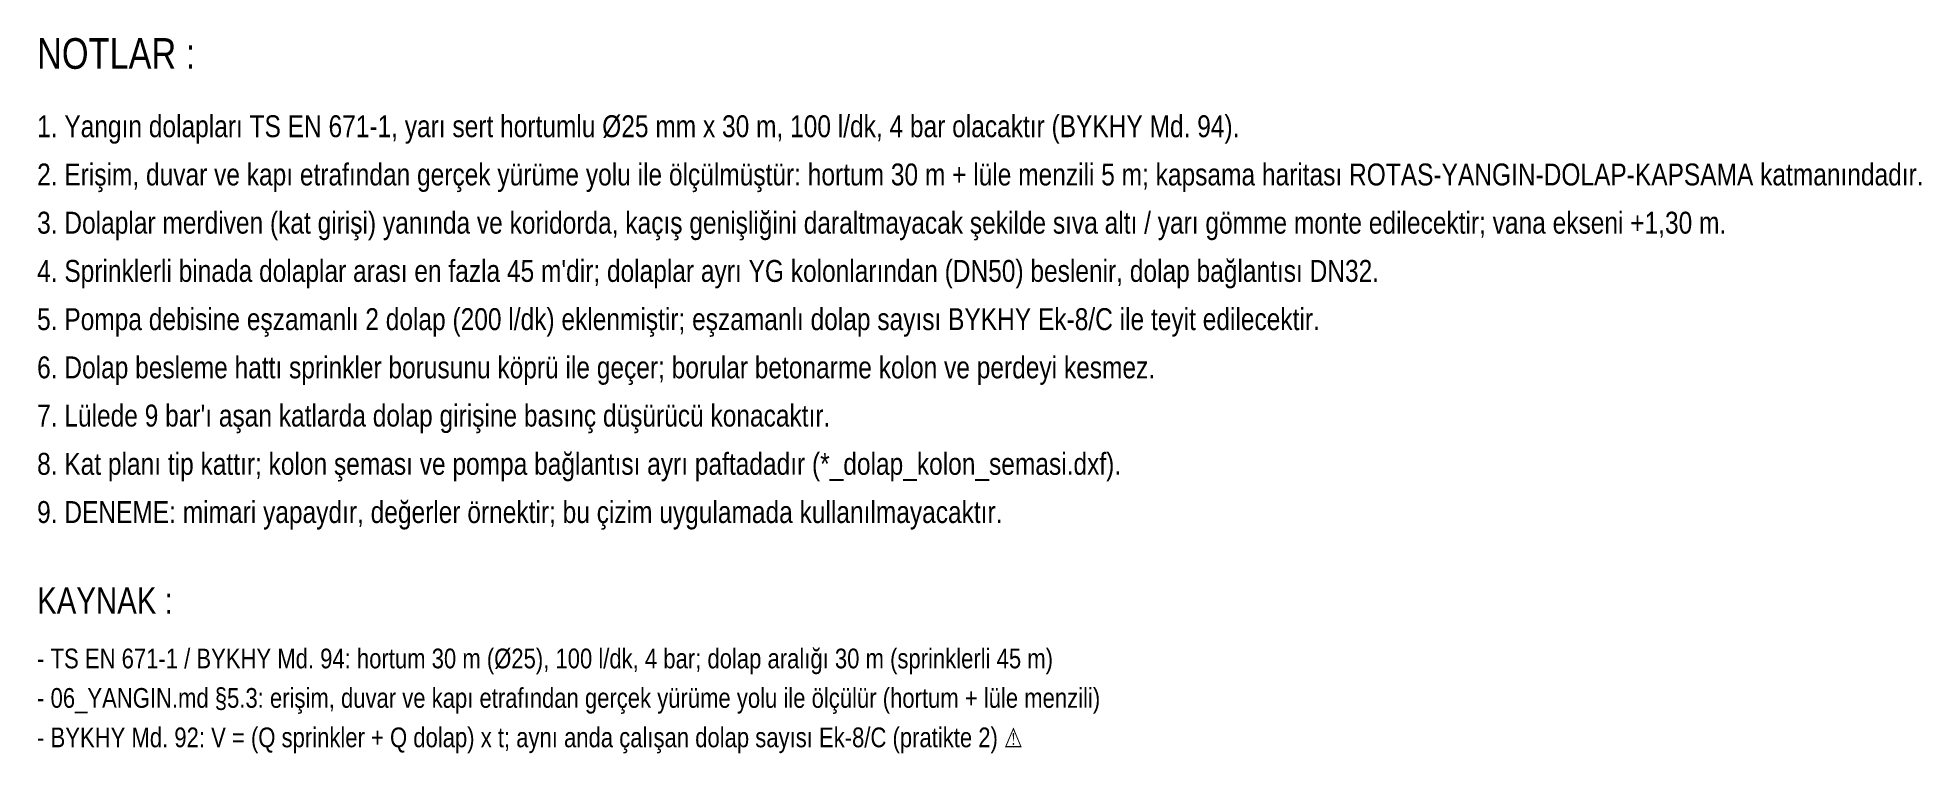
# Model space of a CAD drawing. Header units: centimetres. Extents: x -392 to 7506, y -568 to 2338.
# Drawn here: x 0 to 859, y -568 to -242 of the extents above; entities that cross this region are included whole.
import ezdxf
from ezdxf.enums import TextEntityAlignment as Align

# ---------------------------------------------------------------- set-up
doc = ezdxf.new("R2010")
doc.units = ezdxf.units.CM
doc.layers.add('ROTAS-YANGIN-NOT', color=1, linetype='Continuous')
doc.styles.add('ROTAS', font='arial.ttf')

msp = doc.modelspace()

# ---------------------------------------------------------------- texts
at = {"layer": 'ROTAS-YANGIN-NOT', "style": 'ROTAS', "width": 0.8}
for s, height, p in [('NOTLAR :', 14, (0, -260)), ('1. Yangın dolapları TS EN 671-1, yarı sert hortumlu Ø25 mm x 30 m, 100 l/dk, 4 bar olacaktır (BYKHY Md. 94).', 10, (0, -290)), ('2. Erişim, duvar ve kapı etrafından gerçek yürüme yolu ile ölçülmüştür: hortum 30 m + lüle menzili 5 m; kapsama haritası ROTAS-YANGIN-DOLAP-KAPSAMA katmanındadır.', 10, (0, -312)), ('3. Dolaplar merdiven (kat girişi) yanında ve koridorda, kaçış genişliğini daraltmayacak şekilde sıva altı / yarı gömme monte edilecektir; vana ekseni +1,30 m.', 10, (0, -334)), ("4. Sprinklerli binada dolaplar arası en fazla 45 m'dir; dolaplar ayrı YG kolonlarından (DN50) beslenir, dolap bağlantısı DN32.", 10, (0, -356)), ('5. Pompa debisine eşzamanlı 2 dolap (200 l/dk) eklenmiştir; eşzamanlı dolap sayısı BYKHY Ek-8/C ile teyit edilecektir.', 10, (0, -378)), ('6. Dolap besleme hattı sprinkler borusunu köprü ile geçer; borular betonarme kolon ve perdeyi kesmez.', 10, (0, -400)), ("7. Lülede 9 bar'ı aşan katlarda dolap girişine basınç düşürücü konacaktır.", 10, (0, -422)), ('8. Kat planı tip kattır; kolon şeması ve pompa bağlantısı ayrı paftadadır (*_dolap_kolon_semasi.dxf).', 10, (0, -444)), ('9. DENEME: mimari yapaydır, değerler örnektir; bu çizim uygulamada kullanılmayacaktır.', 10, (0, -466)), ('KAYNAK :', 12, (0, -508)), ('- TS EN 671-1 / BYKHY Md. 94: hortum 30 m (Ø25), 100 l/dk, 4 bar; dolap aralığı 30 m (sprinklerli 45 m)', 9, (0, -532)), ('- 06_YANGIN.md §5.3: erişim, duvar ve kapı etrafından gerçek yürüme yolu ile ölçülür (hortum + lüle menzili)', 9, (0, -550)), ('- BYKHY Md. 92: V = (Q sprinkler + Q dolap) x t; aynı anda çalışan dolap sayısı Ek-8/C (pratikte 2) ⚠', 9, (0, -568))]:
    msp.add_text(s, height=height, dxfattribs=at).set_placement(p, align=Align.BOTTOM_LEFT)

doc.saveas('drawing.dxf')
